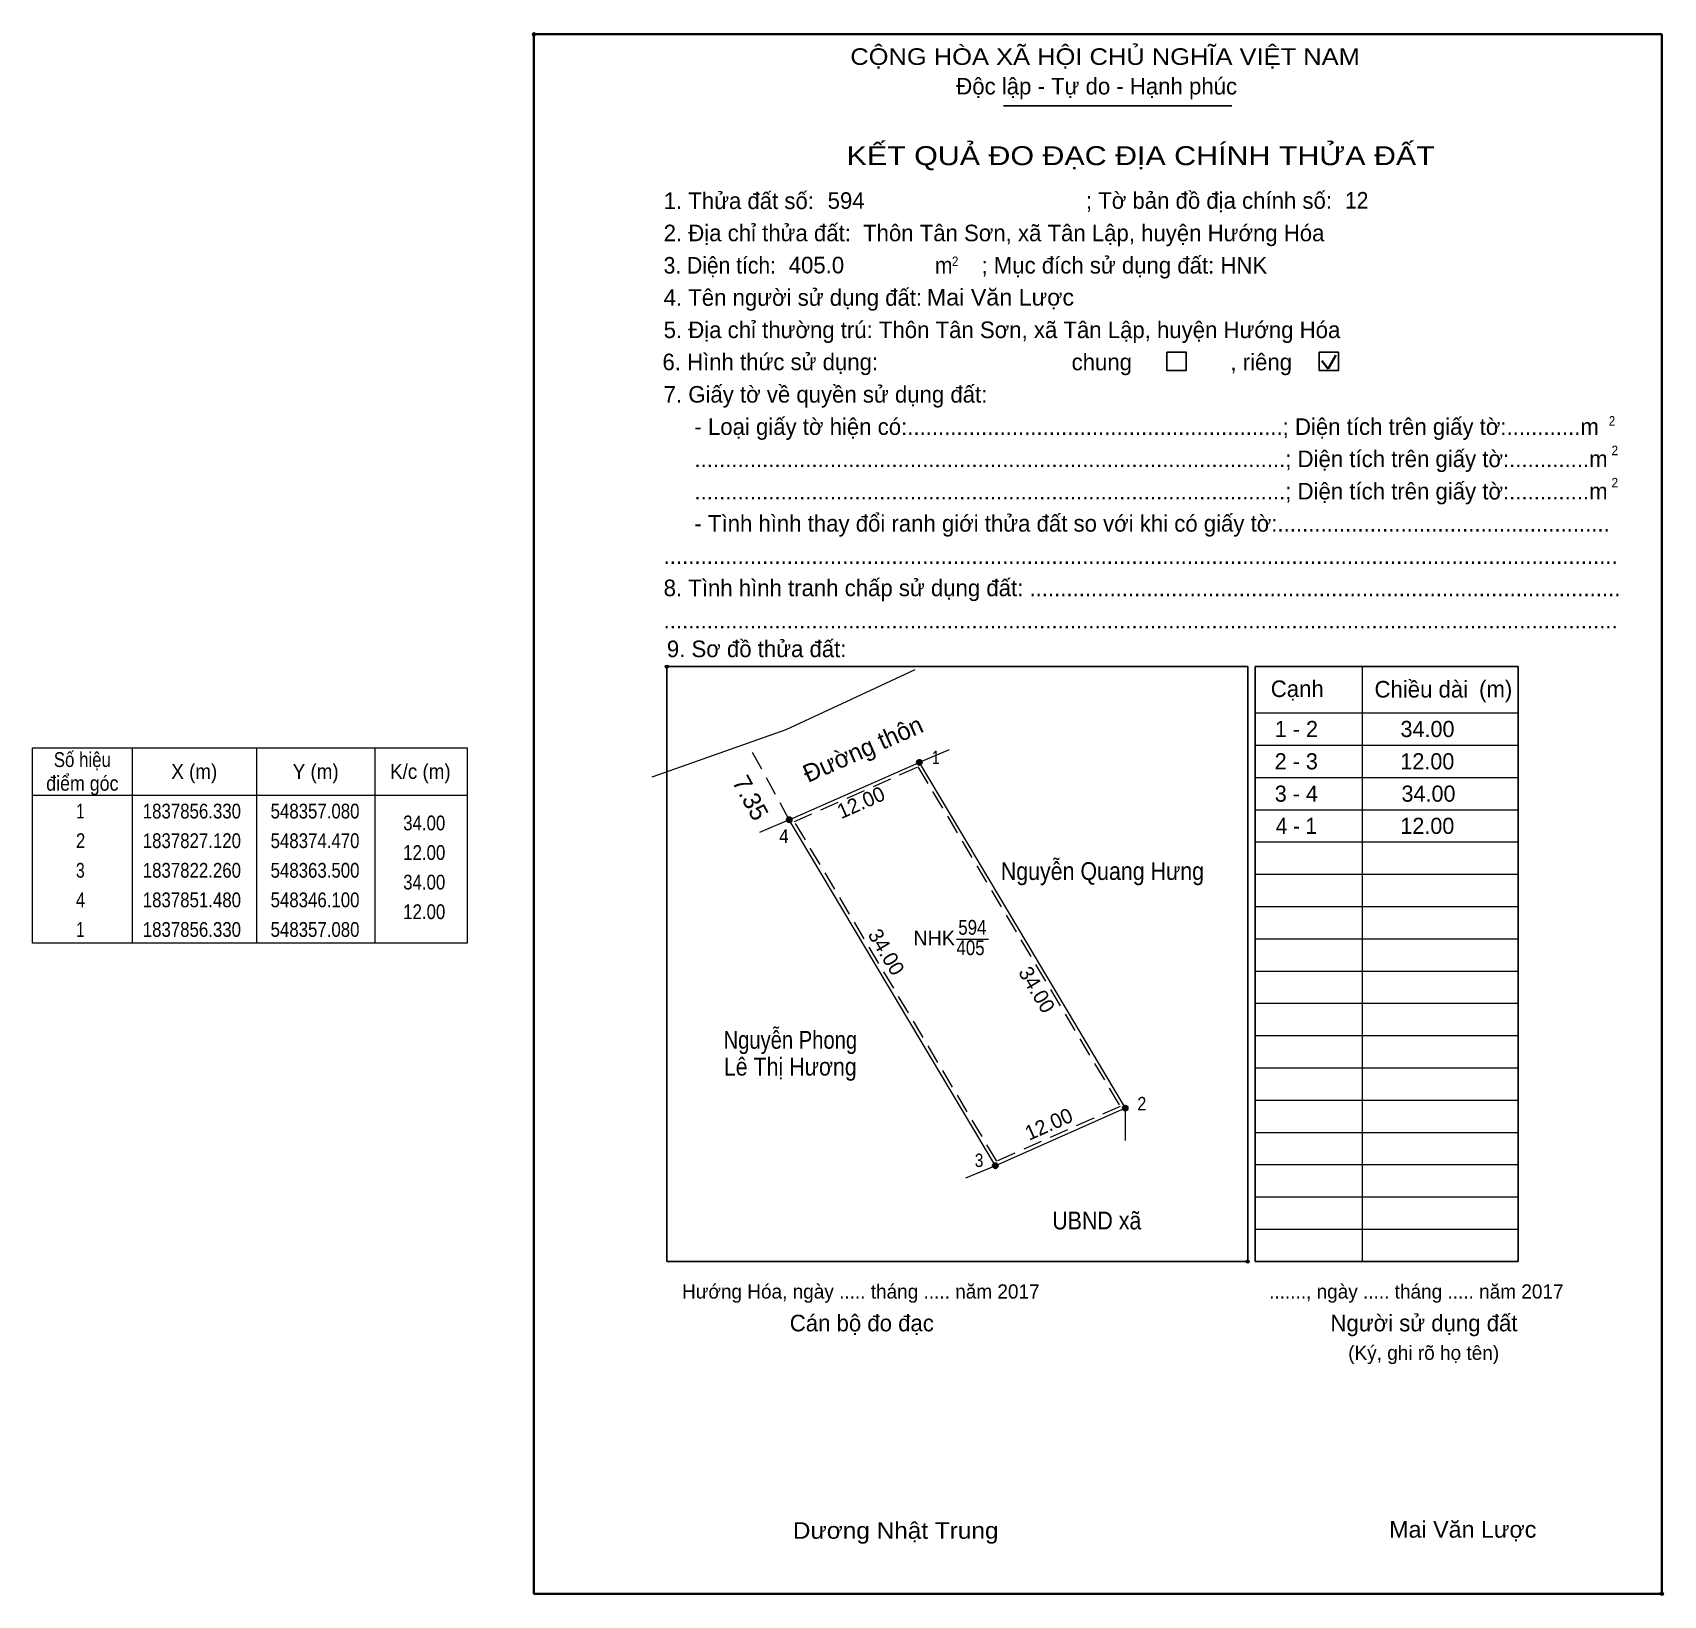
# Model space of a CAD drawing. Header units: metres. Extents: x 548282 to 548958, y 1837780 to 1837923.
# Drawn here: x 548282.2 to 548419.9, y 1837786 to 1837918 of the extents above; entities that cross this region are included whole.
import ezdxf
from ezdxf.enums import TextEntityAlignment as Align

# ---------------------------------------------------------------- set-up
doc = ezdxf.new("R2010")
doc.units = ezdxf.units.M
doc.header["$LTSCALE"] = 0.54
doc.header["$PDMODE"] = 32
doc.header["$PDSIZE"] = 0.27
doc.linetypes.add('MEDIUM_DASHED', pattern=[4.5, 3, -1.5])
for name, color, linetype, lineweight in [('1', 7, 'Continuous', 13), ('10', 7, 'Continuous', 13), ('11', 7, 'Continuous', 25), ('2', 7, 'Continuous', 35), ('27', 7, 'Continuous', 13), ('50', 7, 'Continuous', 25), ('63', 7, 'Continuous', 13)]:
    doc.layers.add(name, color=color, linetype=linetype, lineweight=lineweight)
for name, color, linetype in [('36', 7, 'Continuous'), ('48', 7, 'Continuous'), ('52', 7, 'Continuous'), ('6', 7, 'Continuous'), ('9', 7, 'Continuous')]:
    doc.layers.add(name, color=color, linetype=linetype)

msp = doc.modelspace()

# ---------------------------------------------------------------- texts
at = {"layer": '1'}
for s, height, width, p in [('CỘNG HÒA XÃ HỘI CHỦ NGHĨA VIỆT NAM', 1.399, 1.15, (548351.25, 1837915.25)), ('3. Diện tích:', 1.399, 0.95, (548335.49, 1837897.62)), ('2', 0.7994, 0.9, (548359.84, 1837898.26)), ('m', 1.399, 0.95, (548358.4, 1837897.62)), ('2', 0.7994, 0.9, (548415.31, 1837884.78)), ('2', 0.7994, 0.95, (548415.53, 1837882.28)), ('2', 0.7994, 0.95, (548415.53, 1837879.56)), ('Dương Nhật Trung', 1.399, 1.1, (548346.4, 1837790.75))]:
    msp.add_text(s, height=height, dxfattribs=dict(at, width=width)).set_placement(p)
for s, height, p in [('Độc lập - Tự do - Hạnh phúc', 1.399, (548360.2, 1837912.75)), ('1. Thửa đất số:', 1.399, (548335.49, 1837903.07)), ('; Tờ bản đồ địa chính số:', 1.399, (548371.15, 1837903.09)), ('2. Địa chỉ thửa đất:', 1.399, (548335.49, 1837900.35)), ('; Mục đích sử dụng đất: HNK', 1.399, (548362.33, 1837897.62)), ('4. Tên người sử dụng đất:', 1.399, (548335.49, 1837894.9)), ('5. Địa chỉ thường trú: Thôn Tân Sơn, xã Tân Lập, huyện Hướng Hóa', 1.399, (548335.49, 1837892.17)), ('chung                , riêng', 1.399, (548369.94, 1837889.45)), ('7. Giấy tờ về quyền sử dụng đất:', 1.399, (548335.49, 1837886.72)), ('     - Loại giấy tờ hiện có:.............................................................; Diện tích trên giấy tờ:............m', 1.399, (548335.49, 1837883.99)), ('     ................................................................................................; Diện tích trên giấy tờ:.............m', 1.399, (548335.49, 1837881.27)), ('     ................................................................................................; Diện tích trên giấy tờ:.............m', 1.399, (548335.49, 1837878.54)), ('     - Tình hình thay đổi ranh giới thửa đất so với khi có giấy tờ:......................................................', 1.399, (548335.49, 1837875.82)), ('...........................................................................................................................................................', 1.399, (548335.49, 1837873.09)), ('8. Tình hình tranh chấp sử dụng đất: ................................................................................................', 1.399, (548335.49, 1837870.37)), ('...........................................................................................................................................................', 1.399, (548335.49, 1837867.64)), ('9. Sơ đồ thửa đất:', 1.399, (548335.76, 1837865.22)), ('Cạnh', 1.399, (548386.76, 1837861.85)), ('Chiều dài', 1.399, (548395.52, 1837861.81)), ('(m)', 1.399, (548404.35, 1837861.83)), ('Hướng Hóa, ngày ..... tháng ..... năm 2017', 1.199, (548337.04, 1837811.04)), ('......., ngày ..... tháng ..... năm 2017', 1.199, (548386.62, 1837811.04)), ('Cán bộ đo đạc', 1.399, (548346.14, 1837808.27)), ('Người sử dụng đất', 1.399, (548391.8, 1837808.27)), ('(Ký, ghi rõ họ tên)', 1.199, (548393.3, 1837805.86))]:
    msp.add_text(s, height=height, dxfattribs=at).set_placement(p)
for s, height, width, p in [('KẾT QUẢ ĐO ĐẠC ĐỊA CHÍNH THỬA ĐẤT', 1.599, 1.2, (548375.775, 1837906.78)), ('594', 1.25, 0.85, (548361.56, 1837841.77)), ('405', 1.25, 0.85, (548361.405, 1837840.05))]:
    msp.add_text(s, height=height, dxfattribs=dict(at, width=width)).set_placement(p, align=Align.CENTER)
msp.add_text('NHK', height=1.25, dxfattribs=at).set_placement((548358.335, 1837840.87), align=Align.CENTER)
at = {"layer": '10'}
for s, rotation, p in [('Đường thôn', 23.832, (548347.68, 1837854.59)), ('7.35', 298.543, (548341.24, 1837854.69))]:
    msp.add_text(s, height=1.5, rotation=rotation, dxfattribs=at).set_placement(p)
at = {"layer": '36'}
for s, width, p in [('Nguyễn Quang Hưng', 0.9, (548372.545, 1837846.4)), ('Nguyễn Phong', 0.85, (548346.19, 1837832.14)), ('Lê Thị Hương', 0.9, (548346.185, 1837829.88)), ('UBND xã', 0.9, (548372.07, 1837816.88))]:
    msp.add_text(s, height=1.5, dxfattribs=dict(at, width=width)).set_placement(p, align=Align.CENTER)
at = {"layer": '48'}
msp.add_text('6. Hình thức sử dụng:', height=1.399, dxfattribs=at).set_placement((548335.39, 1837889.46))
at = {"layer": '52'}
for s, p in [('1 - 2', (548388.92, 1837858.47)), ('34.00', (548399.995, 1837858.47)), ('2 - 3', (548388.915, 1837855.74)), ('12.00', (548399.98, 1837855.74)), ('3 - 4', (548388.92, 1837853.01)), ('34.00', (548400.08, 1837853.01)), ('12.00', (548399.98, 1837850.29))]:
    msp.add_text(s, height=1.363, dxfattribs=at).set_placement(p, align=Align.CENTER)
at = {"layer": '52', "width": 0.95}
msp.add_text('4 - 1', height=1.363, dxfattribs=at).set_placement((548388.92, 1837850.29), align=Align.CENTER)
at = {"layer": '6'}
for s, p in [('594', (548349.34, 1837903.09)), ('Thôn Tân Sơn, xã Tân Lập, huyện Hướng Hóa', (548352.33, 1837900.35)), ('405.0', (548346.05, 1837897.64))]:
    msp.add_text(s, height=1.399, dxfattribs=at).set_placement(p)
for s, width, p in [('12', 0.95, (548393.03, 1837903.11)), ('Mai Văn Lược', 1.05, (548357.72, 1837894.92)), ('Mai Văn Lược', 1.05, (548396.76, 1837790.84))]:
    msp.add_text(s, height=1.399, dxfattribs=dict(at, width=width)).set_placement(p)
at = {"layer": '63'}
for s, width, p in [('Số hiệu', 0.85, (548286.4, 1837855.94)), ('X (m)', 0.95, (548295.85, 1837854.94)), ('Y (m)', 0.95, (548306.105, 1837854.94)), ('K/c (m)', 0.95, (548314.945, 1837854.94)), ('điểm góc', 0.9, (548286.4, 1837853.94)), (' 1', 0.75, (548286.05, 1837851.59)), ('1837856.330', 0.85, (548295.65, 1837851.59)), ('548357.080', 0.85, (548306.05, 1837851.59)), (' 2', 0.85, (548286.055, 1837849.09)), ('1837827.120', 0.85, (548295.65, 1837849.09)), ('548374.470', 0.85, (548306.05, 1837849.09)), (' 3', 0.8, (548286.045, 1837846.59)), ('1837822.260', 0.85, (548295.65, 1837846.59)), ('548363.500', 0.85, (548306.05, 1837846.59)), (' 4', 0.85, (548286.05, 1837844.09)), ('1837851.480', 0.85, (548295.65, 1837844.09)), ('548346.100', 0.85, (548306.05, 1837844.09)), (' 1', 0.75, (548286.05, 1837841.59)), ('1837856.330', 0.85, (548295.65, 1837841.59)), ('548357.080', 0.85, (548306.05, 1837841.59))]:
    msp.add_text(s, height=1.25, dxfattribs=dict(at, width=width)).set_placement(p, align=Align.CENTER)
for s, rotation, p in [('12.00', 23.832, (548352.4025, 1837852.3748)), ('34.00', 300.773, (548353.7567, 1837839.9948)), ('34.00', 300.767, (548366.4664, 1837836.8147)), ('12.00', 23.895, (548368.2618, 1837825.207))]:
    msp.add_text(s, height=1.25, rotation=rotation, dxfattribs=at).set_placement(p, align=Align.CENTER)
at = {"layer": '63', "width": 0.85}
for s, p in [('34.00', (548317.05, 1837850.59)), ('12.00', (548317.05, 1837848.09)), ('34.00', (548317.05, 1837845.59)), ('12.00', (548317.05, 1837843.09))]:
    msp.add_text(s, height=1.25, dxfattribs=at).set_placement(p, align=Align.RIGHT)
at = {"layer": '9'}
for s, width, p in [('1', 0.75, (548358.47, 1837856.18)), ('4', 0.95, (548345.645, 1837849.53)), ('2', 0.9, (548375.87, 1837826.94)), ('3', 0.85, (548362.125, 1837822.15))]:
    msp.add_text(s, height=1.136, dxfattribs=dict(at, width=width)).set_placement(p, align=Align.CENTER)

# ---------------------------------------------------------------- hatches: boundary and pattern name
at = {"layer": '11'}
for points in [[(548357.3071, 1837856.33, 1), (548356.8529, 1837856.33, 1)], [(548346.3271, 1837851.48, 1), (548345.8729, 1837851.48, 1)], [(548374.6971, 1837827.12, 1), (548374.2429, 1837827.12, 1)], [(548363.7271, 1837822.26, 1), (548363.2729, 1837822.26, 1)], [(548363.7271, 1837822.26, 1), (548363.2729, 1837822.26, 1)]]:
    msp.add_hatch(color=256, dxfattribs=at).paths.add_polyline_path(points)

# ---------------------------------------------------------------- linework, layer by layer
at = {"layer": '1', "lineweight": 25}
for p, q in [((548364.2, 1837911.8), (548383.46, 1837911.8)), ((548407.64, 1837864.43), (548385.45, 1837864.43)), ((548385.45, 1837864.43), (548385.45, 1837861.65)), ((548407.64, 1837814.17), (548407.64, 1837864.43)), ((548335.76, 1837818.96), (548335.76, 1837861.65)), ((548385.45, 1837861.65), (548385.45, 1837818.96)), ((548385.45, 1837818.96), (548385.45, 1837814.17))]:
    msp.add_line(p, q, dxfattribs=at)
at = {"layer": '1', "lineweight": 35}
for p, q in [((548391.6, 1837889.56), (548392.26, 1837890.74)), ((548391.06, 1837890.26), (548391.6, 1837889.56))]:
    msp.add_line(p, q, dxfattribs=at)
at = {"layer": '1'}
for p, q in [((548394.47, 1837864.43), (548394.47, 1837814.17)), ((548385.45, 1837860.51), (548390.92, 1837860.51)), ((548390.92, 1837860.51), (548400.7, 1837860.51)), ((548400.7, 1837860.51), (548407.64, 1837860.51)), ((548385.45, 1837857.78), (548390.92, 1837857.78)), ((548390.92, 1837857.78), (548400.7, 1837857.78)), ((548400.7, 1837857.78), (548407.64, 1837857.78)), ((548385.45, 1837855.06), (548390.92, 1837855.06)), ((548390.92, 1837855.06), (548400.7, 1837855.06)), ((548400.7, 1837855.06), (548407.64, 1837855.06)), ((548385.45, 1837852.33), (548390.92, 1837852.33)), ((548390.92, 1837852.33), (548400.7, 1837852.33)), ((548400.7, 1837852.33), (548407.64, 1837852.33)), ((548385.45, 1837849.61), (548390.92, 1837849.61)), ((548390.92, 1837849.61), (548400.7, 1837849.61)), ((548400.7, 1837849.61), (548407.64, 1837849.61)), ((548385.45, 1837846.88), (548390.92, 1837846.88)), ((548390.92, 1837846.88), (548400.7, 1837846.88)), ((548400.7, 1837846.88), (548407.64, 1837846.88)), ((548385.45, 1837844.16), (548390.92, 1837844.16)), ((548390.92, 1837844.16), (548400.7, 1837844.16)), ((548400.7, 1837844.16), (548407.64, 1837844.16)), ((548385.45, 1837841.43), (548390.92, 1837841.43)), ((548390.92, 1837841.43), (548400.7, 1837841.43)), ((548400.7, 1837841.43), (548407.64, 1837841.43)), ((548385.45, 1837838.7), (548390.92, 1837838.7)), ((548390.92, 1837838.7), (548400.7, 1837838.7)), ((548400.7, 1837838.7), (548407.64, 1837838.7)), ((548385.45, 1837835.98), (548390.92, 1837835.98)), ((548390.92, 1837835.98), (548400.7, 1837835.98)), ((548400.7, 1837835.98), (548407.64, 1837835.98)), ((548385.45, 1837833.25), (548390.92, 1837833.25)), ((548390.92, 1837833.25), (548400.7, 1837833.25)), ((548400.7, 1837833.25), (548407.64, 1837833.25)), ((548385.45, 1837830.53), (548390.92, 1837830.53)), ((548390.92, 1837830.53), (548400.7, 1837830.53)), ((548400.7, 1837830.53), (548407.64, 1837830.53)), ((548385.45, 1837827.8), (548390.92, 1837827.8)), ((548390.92, 1837827.8), (548400.7, 1837827.8)), ((548400.7, 1837827.8), (548407.64, 1837827.8)), ((548385.45, 1837825.08), (548390.92, 1837825.08)), ((548390.92, 1837825.08), (548400.7, 1837825.08)), ((548400.7, 1837825.08), (548407.64, 1837825.08)), ((548385.45, 1837822.35), (548390.92, 1837822.35)), ((548390.92, 1837822.35), (548400.7, 1837822.35)), ((548400.7, 1837822.35), (548407.64, 1837822.35)), ((548385.45, 1837819.63), (548390.92, 1837819.63)), ((548390.92, 1837819.63), (548400.7, 1837819.63)), ((548400.7, 1837819.63), (548407.64, 1837819.63)), ((548385.45, 1837816.9), (548400.7, 1837816.9)), ((548400.7, 1837816.9), (548407.64, 1837816.9))]:
    msp.add_line(p, q, dxfattribs=at)
at = {"layer": '1', "lineweight": 25}
for points in [[(548335.76, 1837861.65), (548335.76, 1837864.42), (548384.81, 1837864.42), (548384.81, 1837861.65), (548384.81, 1837818.96)], [(548384.81, 1837818.96), (548384.81, 1837814.17), (548335.76, 1837814.17), (548335.76, 1837818.96)], [(548385.45, 1837814.17), (548407.64, 1837814.17), (548407.64, 1837814.66)]]:
    msp.add_lwpolyline(points, dxfattribs=at)
at = {"layer": '1'}
msp.add_lwpolyline([(548357.08, 1837856.33), (548374.47, 1837827.12), (548363.5, 1837822.26), (548346.1, 1837851.48)], close=True, dxfattribs=at)
for p in [(548324.54, 1837917.84), (548335.76, 1837864.42), (548384.81, 1837814.17), (548419.78, 1837786.1)]:
    msp.add_point(p, dxfattribs=at)
at = {"layer": '10'}
for p, q in [((548345.82, 1837859.08), (548335.54, 1837855.46)), ((548335.54, 1837855.46), (548334.5, 1837855.09))]:
    msp.add_line(p, q, dxfattribs=at)
at = {"layer": '10', "linetype": 'MEDIUM_DASHED'}
msp.add_line((548346.1, 1837851.48), (548342.59, 1837857.94), dxfattribs=at)
at = {"layer": '10'}
msp.add_lwpolyline([(548356.69, 1837864.16), (548351.32, 1837861.65), (548345.82, 1837859.08)], dxfattribs=at)
msp.add_lwpolyline([(548363.5, 1837822.26), (548346.1, 1837851.48), (548357.08, 1837856.33), (548374.47, 1837827.12)], close=True, dxfattribs=at)
at = {"layer": '10', "linetype": 'MEDIUM_DASHED'}
msp.add_lwpolyline([(548363.62, 1837822.64), (548346.53, 1837851.34), (548356.96, 1837855.95), (548374.04, 1837827.26)], close=True, dxfattribs=at)
at = {"layer": '11'}
for centre in [(548357.08, 1837856.33), (548346.1, 1837851.48), (548374.47, 1837827.12), (548363.5, 1837822.26), (548363.5, 1837822.26)]:
    msp.add_circle(centre, 0.2271, dxfattribs=at)
at = {"layer": '2'}
msp.add_lwpolyline([(548324.54, 1837917.84), (548419.78, 1837917.84), (548419.78, 1837786.1), (548324.54, 1837786.1)], close=True, dxfattribs=at)
at = {"layer": '27'}
for p, q in [((548359.59, 1837857.39), (548357.08, 1837856.33)), ((548346.1, 1837851.48), (548343.59, 1837850.42)), ((548374.47, 1837827.12), (548374.47, 1837824.39)), ((548363.5, 1837822.26), (548360.99, 1837821.21))]:
    msp.add_line(p, q, dxfattribs=at)
at = {"layer": '50'}
for points in [[(548377.98, 1837890.97), (548379.62, 1837890.97), (548379.62, 1837889.44), (548377.98, 1837889.44)], [(548390.85, 1837890.97), (548392.48, 1837890.97), (548392.48, 1837889.44), (548390.85, 1837889.44)]]:
    msp.add_lwpolyline(points, close=True, dxfattribs=at)
at = {"layer": '63'}
for p, q in [((548290.6, 1837857.56), (548290.6, 1837841.06)), ((548301.1, 1837857.56), (548301.1, 1837841.06)), ((548311.1, 1837857.56), (548311.1, 1837841.06)), ((548282.2, 1837853.56), (548318.9, 1837853.56)), ((548360.21, 1837841.41), (548362.93, 1837841.41))]:
    msp.add_line(p, q, dxfattribs=at)
msp.add_lwpolyline([(548282.2, 1837857.56), (548318.9, 1837857.56), (548318.9, 1837841.06), (548282.2, 1837841.06)], close=True, dxfattribs=at)

msp.set_redraw_order([(e.dxf.handle, doc.entitydb.next_handle()) for e in msp.query("TEXT MTEXT ATTDEF DIMENSION ARC_DIMENSION")])  # texts and dimensions are drawn at this point

doc.saveas('drawing.dxf')
